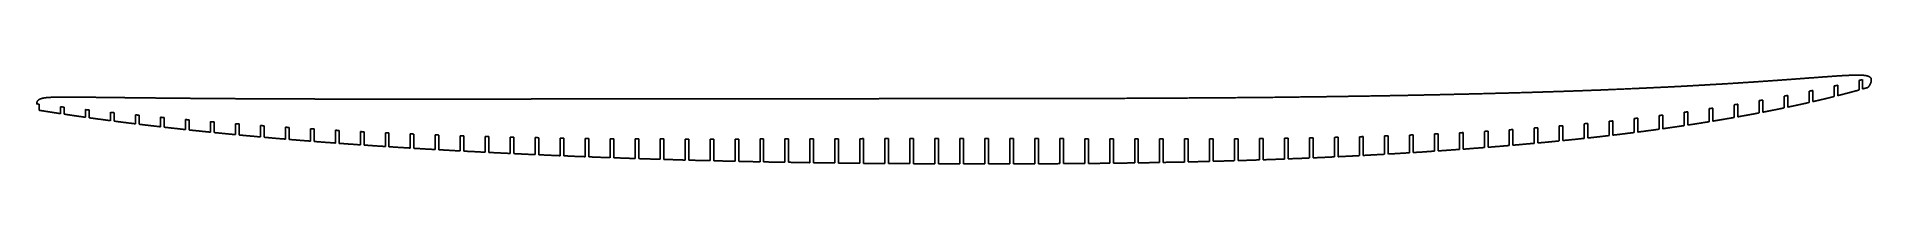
# Model space of a CAD drawing. Header units: metres. Extents: x 40 to 1950, y 1 to 93.
import ezdxf

# ---------------------------------------------------------------- set-up
doc = ezdxf.new("R2010")
doc.units = ezdxf.units.M

msp = doc.modelspace()

# ---------------------------------------------------------------- linework, layer by layer
for p, q in [((1888.9, 76.8, 78), (1888.9, 65.2, 78)), ((1911.1, 81.4, 78), (1911.1, 70.5, 78)), ((1914.9, 82.2, 78), (1914.9, 71.4, 78)), ((1937.1, 87.2, 78), (1937.1, 77.3, 78)), ((1940.9, 88.1, 78), (1940.9, 78.4, 78)), ((42.9, 62.5, 78), (42.9, 56.2, 78)), ((65.1, 59.9, 78), (65.1, 52.7, 78)), ((68.9, 59.4, 78), (68.9, 52.2, 78)), ((1781.1, 57.9, 78), (1781.1, 44.3, 78)), ((1784.9, 58.5, 78), (1784.9, 45, 78)), ((1807.1, 61.9, 78), (1807.1, 48.7, 78)), ((1810.9, 62.5, 78), (1810.9, 49.4, 78)), ((1833.1, 66.3, 78), (1833.1, 53.5, 78)), ((1836.9, 66.9, 78), (1836.9, 54.2, 78)), ((1859.1, 70.9, 78), (1859.1, 58.7, 78)), ((1862.9, 71.7, 78), (1862.9, 59.5, 78)), ((1885.1, 76, 78), (1885.1, 64.3, 78)), ((91.1, 56.9, 78), (91.1, 48.9, 78)), ((94.9, 56.5, 78), (94.9, 48.4, 78)), ((117.1, 54.1, 78), (117.1, 45.4, 78)), ((120.9, 53.7, 78), (120.9, 44.9, 78)), ((143.1, 51.5, 78), (143.1, 42.1, 78)), ((146.9, 51.1, 78), (146.9, 41.7, 78)), ((169.1, 49, 78), (169.1, 39.1, 78)), ((172.9, 48.6, 78), (172.9, 38.6, 78)), ((195.1, 46.6, 78), (195.1, 36.2, 78)), ((198.9, 46.3, 78), (198.9, 35.8, 78)), ((221.1, 44.4, 78), (221.1, 33.5, 78)), ((224.9, 44.1, 78), (224.9, 33.1, 78)), ((247.1, 42.3, 78), (247.1, 30.9, 78)), ((250.9, 42, 78), (250.9, 30.6, 78)), ((273.1, 40.4, 78), (273.1, 28.5, 78)), ((276.9, 40.1, 78), (276.9, 28.2, 78)), ((299.1, 38.6, 78), (299.1, 26.3, 78)), ((302.9, 38.4, 78), (302.9, 25.9, 78)), ((1625.1, 39.9, 78), (1625.1, 24.4, 78)), ((1628.9, 40.2, 78), (1628.9, 24.8, 78)), ((1651.1, 42.3, 78), (1651.1, 27.1, 78)), ((1654.9, 42.6, 78), (1654.9, 27.5, 78)), ((1677.1, 44.8, 78), (1677.1, 30, 78)), ((1680.9, 45.2, 78), (1680.9, 30.4, 78)), ((1703.1, 47.7, 78), (1703.1, 33.1, 78)), ((1706.9, 48.1, 78), (1706.9, 33.6, 78)), ((1729.1, 50.8, 78), (1729.1, 36.6, 78)), ((1732.9, 51.3, 78), (1732.9, 37.1, 78)), ((1755.1, 54.2, 78), (1755.1, 40.3, 78)), ((1758.9, 54.7, 78), (1758.9, 40.9, 78)), ((325.1, 37, 78), (325.1, 24.2, 78)), ((328.9, 36.8, 78), (328.9, 23.9, 78)), ((351.1, 35.5, 78), (351.1, 22.2, 78)), ((354.9, 35.3, 78), (354.9, 21.9, 78)), ((377.1, 34.1, 78), (377.1, 20.3, 78)), ((380.9, 33.9, 78), (380.9, 20.1, 78)), ((403.1, 32.8, 78), (403.1, 18.6, 78)), ((406.9, 32.7, 78), (406.9, 18.3, 78)), ((429.1, 31.7, 78), (429.1, 17, 78)), ((432.9, 31.5, 78), (432.9, 16.7, 78)), ((455.1, 30.7, 78), (455.1, 15.4, 78)), ((458.9, 30.5, 78), (458.9, 15.2, 78)), ((481.1, 29.8, 78), (481.1, 14, 78)), ((484.9, 29.7, 78), (484.9, 13.8, 78)), ((507.1, 29, 78), (507.1, 12.6, 78)), ((510.9, 28.9, 78), (510.9, 12.4, 78)), ((533.1, 28.4, 78), (533.1, 11.4, 78)), ((536.9, 28.3, 78), (536.9, 11.2, 78)), ((559.1, 27.8, 78), (559.1, 10.2, 78)), ((562.9, 27.7, 78), (562.9, 10, 78)), ((585.1, 27.4, 78), (585.1, 9, 78)), ((588.9, 27.3, 78), (588.9, 8.9, 78)), ((611.1, 27, 78), (611.1, 8, 78)), ((614.9, 27, 78), (614.9, 7.9, 78)), ((637.1, 26.7, 78), (637.1, 7, 78)), ((640.9, 26.7, 78), (640.9, 6.9, 78)), ((663.1, 26.5, 78), (663.1, 6.1, 78)), ((666.9, 26.5, 78), (666.9, 6, 78)), ((689.1, 26.4, 78), (689.1, 5.3, 78)), ((692.9, 26.4, 78), (692.9, 5.2, 78)), ((715.1, 26.3, 78), (715.1, 4.5, 78)), ((718.9, 26.3, 78), (718.9, 4.4, 78)), ((741.1, 26.3, 78), (741.1, 3.9, 78)), ((744.9, 26.3, 78), (744.9, 3.8, 78)), ((767.1, 26.3, 78), (767.1, 3.3, 78)), ((770.9, 26.3, 78), (770.9, 3.2, 78)), ((793.1, 26.4, 78), (793.1, 2.7, 78)), ((796.9, 26.4, 78), (796.9, 2.6, 78)), ((819.1, 26.4, 78), (819.1, 2.2, 78)), ((822.9, 26.5, 78), (822.9, 2.2, 78)), ((845.1, 26.5, 78), (845.1, 1.8, 78)), ((848.9, 26.5, 78), (848.9, 1.8, 78)), ((871.1, 26.6, 78), (871.1, 1.5, 78)), ((874.9, 26.7, 78), (874.9, 1.4, 78)), ((897.1, 26.7, 78), (897.1, 1.2, 78)), ((900.9, 26.8, 78), (900.9, 1.1, 78)), ((923.1, 26.8, 78), (923.1, 0.9, 78)), ((926.9, 26.8, 78), (926.9, 0.9, 78)), ((949.1, 26.9, 78), (949.1, 0.8, 78)), ((952.9, 26.9, 78), (952.9, 0.7, 78)), ((975.1, 27, 78), (975.1, 0.6, 78)), ((978.9, 27, 78), (978.9, 0.6, 78)), ((1001.1, 27, 78), (1001.1, 0.6, 78)), ((1004.9, 27, 78), (1004.9, 0.5, 78)), ((1027.1, 27, 78), (1027.1, 0.5, 78)), ((1030.9, 27, 78), (1030.9, 0.5, 78)), ((1053.1, 26.9, 78), (1053.1, 0.5, 78)), ((1056.9, 26.9, 78), (1056.9, 0.6, 78)), ((1079.1, 26.9, 78), (1079.1, 0.6, 78)), ((1082.9, 26.8, 78), (1082.9, 0.6, 78)), ((1105.1, 26.8, 78), (1105.1, 0.8, 78)), ((1108.9, 26.8, 78), (1108.9, 0.8, 78)), ((1131.1, 26.7, 78), (1131.1, 1, 78)), ((1134.9, 26.7, 78), (1134.9, 1, 78)), ((1157.1, 26.6, 78), (1157.1, 1.2, 78)), ((1160.9, 26.6, 78), (1160.9, 1.3, 78)), ((1183.1, 26.5, 78), (1183.1, 1.6, 78)), ((1186.9, 26.5, 78), (1186.9, 1.6, 78)), ((1209.1, 26.5, 78), (1209.1, 2, 78)), ((1212.9, 26.5, 78), (1212.9, 2.1, 78)), ((1235.1, 26.5, 78), (1235.1, 2.5, 78)), ((1238.9, 26.5, 78), (1238.9, 2.6, 78)), ((1261.1, 26.5, 78), (1261.1, 3.1, 78)), ((1264.9, 26.6, 78), (1264.9, 3.2, 78)), ((1287.1, 26.7, 78), (1287.1, 3.9, 78)), ((1290.9, 26.7, 78), (1290.9, 4, 78)), ((1313.1, 26.9, 78), (1313.1, 4.7, 78)), ((1316.9, 26.9, 78), (1316.9, 4.8, 78)), ((1339.1, 27.2, 78), (1339.1, 5.6, 78)), ((1342.9, 27.2, 78), (1342.9, 5.8, 78)), ((1365.1, 27.6, 78), (1365.1, 6.7, 78)), ((1368.9, 27.7, 78), (1368.9, 6.8, 78)), ((1391.1, 28.1, 78), (1391.1, 7.8, 78)), ((1394.9, 28.2, 78), (1394.9, 8, 78)), ((1417.1, 28.8, 78), (1417.1, 9.1, 78)), ((1420.9, 28.9, 78), (1420.9, 9.3, 78)), ((1443.1, 29.5, 78), (1443.1, 10.5, 78)), ((1446.9, 29.7, 78), (1446.9, 10.8, 78)), ((1469.1, 30.5, 78), (1469.1, 12.1, 78)), ((1472.9, 30.6, 78), (1472.9, 12.3, 78)), ((1495.1, 31.6, 78), (1495.1, 13.8, 78)), ((1498.9, 31.7, 78), (1498.9, 14, 78)), ((1521.1, 32.8, 78), (1521.1, 15.6, 78)), ((1524.9, 33, 78), (1524.9, 15.8, 78)), ((1547.1, 34.3, 78), (1547.1, 17.5, 78)), ((1550.9, 34.5, 78), (1550.9, 17.8, 78)), ((1573.1, 36, 78), (1573.1, 19.6, 78)), ((1576.9, 36.2, 78), (1576.9, 20, 78)), ((1599.1, 37.8, 78), (1599.1, 21.9, 78)), ((1602.9, 38.1, 78), (1602.9, 22.3, 78))]:
    msp.add_line(p, q)
for points, degree, knots in [([(1945.9, 79.8, 78), (1946, 79.8, 78), (1946.1, 79.9, 78), (1946.2, 79.9, 78), (1946.3, 80, 78), (1946.4, 80.1, 78), (1946.5, 80.1, 78), (1946.6, 80.2, 78), (1946.8, 80.4, 78), (1946.9, 80.5, 78), (1947, 80.6, 78), (1947.1, 80.7, 78), (1947.2, 80.9, 78), (1947.3, 81, 78), (1947.4, 81.1, 78), (1947.7, 81.5, 78), (1947.9, 81.8, 78), (1948.1, 82.1, 78), (1948.2, 82.4, 78), (1948.4, 82.7, 78), (1948.6, 83, 78), (1948.7, 83.3, 78), (1949, 83.9, 78), (1949.1, 84.2, 78), (1949.2, 84.5, 78), (1949.3, 84.7, 78), (1949.4, 85, 78), (1949.5, 85.3, 78), (1949.6, 85.6, 78), (1949.7, 86, 78), (1949.7, 86.1, 78), (1949.7, 86.1, 78), (1949.7, 86.2, 78), (1949.7, 86.3, 78), (1949.7, 86.4, 78), (1949.8, 86.4, 78), (1949.8, 86.6, 78), (1949.8, 86.7, 78), (1949.8, 86.8, 78), (1949.8, 86.9, 78), (1949.9, 87, 78), (1949.9, 87.1, 78), (1949.9, 87.3, 78), (1949.9, 87.4, 78), (1949.9, 87.5, 78), (1949.9, 87.6, 78), (1949.9, 87.6, 78), (1949.9, 87.7, 78), (1949.9, 87.8, 78), (1949.9, 87.8, 78), (1949.9, 88.1, 78), (1949.9, 88.4, 78), (1949.8, 88.6, 78), (1949.8, 88.8, 78), (1949.7, 89, 78), (1949.7, 89.2, 78), (1949.6, 89.4, 78), (1949.4, 89.8, 78), (1949.3, 89.9, 78), (1949.2, 90, 78), (1949.1, 90.2, 78), (1949, 90.3, 78), (1948.9, 90.4, 78), (1948.8, 90.5, 78), (1948.4, 90.8, 78), (1948.1, 91, 78), (1947.7, 91.2, 78), (1947.4, 91.4, 78), (1947.1, 91.5, 78), (1946.8, 91.6, 78), (1946.4, 91.7, 78), (1945.6, 92, 78), (1945, 92.1, 78), (1944.5, 92.2, 78), (1944, 92.3, 78), (1943.5, 92.4, 78), (1943, 92.4, 78), (1942.4, 92.5, 78), (1941.6, 92.6, 78), (1941.3, 92.6, 78), (1941, 92.6, 78), (1940.7, 92.6, 78), (1940.4, 92.7, 78), (1940, 92.7, 78), (1939.7, 92.7, 78), (1938.9, 92.7, 78), (1938.5, 92.7, 78), (1938.1, 92.8, 78), (1937.6, 92.8, 78), (1937.2, 92.8, 78), (1936.7, 92.8, 78), (1936.2, 92.8, 78), (1934.6, 92.8, 78), (1933.4, 92.8, 78), (1932.2, 92.7, 78), (1931.1, 92.7, 78), (1929.9, 92.7, 78), (1928.7, 92.6, 78), (1927.6, 92.6, 78), (1924.8, 92.4, 78), (1923.2, 92.4, 78), (1921.5, 92.3, 78), (1919.9, 92.2, 78), (1918.3, 92.1, 78), (1916.7, 92, 78), (1915, 91.9, 78), (1911.5, 91.7, 78), (1909.7, 91.5, 78), (1907.8, 91.4, 78), (1906, 91.3, 78), (1904.1, 91.1, 78), (1902.2, 91, 78), (1900.4, 90.9, 78), (1897.7, 90.7, 78), (1896.8, 90.6, 78), (1895.9, 90.5, 78), (1895.1, 90.5, 78), (1894.1, 90.4, 78), (1893.2, 90.3, 78), (1892.3, 90.3, 78), (1890.2, 90.1, 78), (1889.1, 90, 78), (1888, 90, 78), (1886.8, 89.9, 78), (1885.6, 89.8, 78), (1884.4, 89.7, 78), (1883.1, 89.6, 78), (1878.2, 89.2, 78), (1874.5, 89, 78), (1870.8, 88.7, 78), (1867.1, 88.4, 78), (1863.4, 88.1, 78), (1859.8, 87.9, 78), (1856.1, 87.6, 78), (1847.7, 87, 78), (1843, 86.7, 78), (1838.2, 86.4, 78), (1833.5, 86, 78), (1828.8, 85.7, 78), (1824.1, 85.4, 78), (1819.4, 85.1, 78), (1810, 84.5, 78), (1805.3, 84.2, 78), (1800.7, 83.9, 78), (1796, 83.6, 78), (1791.3, 83.3, 78), (1786.6, 83.1, 78), (1782, 82.8, 78), (1767.7, 82, 78), (1758, 81.4, 78), (1748.4, 80.9, 78), (1738.8, 80.4, 78), (1729.2, 80, 78), (1719.5, 79.5, 78), (1709.9, 79.1, 78), (1696.5, 78.5, 78), (1692.7, 78.3, 78), (1689, 78.2, 78), (1685.2, 78, 78), (1681.5, 77.9, 78), (1677.7, 77.7, 78), (1673.9, 77.5, 78), (1654.7, 76.8, 78), (1639.3, 76.2, 78), (1623.9, 75.7, 78), (1608.5, 75.2, 78), (1593, 74.7, 78), (1577.6, 74.3, 78), (1562.2, 73.9, 78), (1529.4, 73.1, 78), (1512.1, 72.7, 78), (1494.8, 72.3, 78), (1477.5, 71.9, 78), (1460.2, 71.6, 78), (1442.9, 71.3, 78), (1425.6, 71, 78), (1404.1, 70.7, 78), (1399.8, 70.6, 78), (1395.6, 70.5, 78), (1391.4, 70.5, 78), (1387.2, 70.4, 78), (1383, 70.4, 78), (1378.7, 70.3, 78), (1370.7, 70.2, 78), (1366.9, 70.1, 78), (1363.1, 70.1, 78), (1359.3, 70.1, 78), (1355.4, 70, 78), (1351.6, 70, 78), (1347.8, 69.9, 78), (1315.2, 69.5, 78), (1286.4, 69.3, 78), (1257.7, 69.1, 78), (1228.9, 68.9, 78), (1200.1, 68.7, 78), (1171.3, 68.6, 78), (1142.5, 68.5, 78), (1103.1, 68.5, 78), (1092.5, 68.4, 78), (1082, 68.4, 78), (1071.4, 68.4, 78), (1060.8, 68.4, 78), (1050.2, 68.4, 78), (1039.6, 68.4, 78), (1026.2, 68.3, 78), (1023.3, 68.3, 78), (1020.4, 68.3, 78), (1017.5, 68.3, 78), (1014.6, 68.3, 78), (1011.7, 68.3, 78), (1008.8, 68.3, 78), (996.2, 68.3, 78), (986.5, 68.3, 78), (976.7, 68.3, 78), (967, 68.3, 78), (957.3, 68.3, 78), (947.5, 68.3, 78), (937.8, 68.3, 78), (918.3, 68.3, 78), (908.6, 68.3, 78), (898.8, 68.2, 78), (889.1, 68.2, 78), (879.4, 68.2, 78), (869.6, 68.2, 78), (859.9, 68.2, 78), (842.5, 68.2, 78), (834.9, 68.2, 78), (827.3, 68.2, 78), (819.7, 68.2, 78), (812.1, 68.2, 78), (804.4, 68.2, 78), (796.8, 68.2, 78), (775.2, 68.2, 78), (761.3, 68.2, 78), (747.3, 68.2, 78), (733.3, 68.1, 78), (719.3, 68.1, 78), (705.4, 68.1, 78), (691.4, 68.1, 78), (666.5, 68.1, 78), (655.5, 68.1, 78), (644.6, 68.1, 78), (633.6, 68, 78), (622.6, 68, 78), (611.7, 68, 78), (600.7, 68, 78), (582.3, 68, 78), (574.8, 68, 78), (567.4, 68, 78), (559.9, 68, 78), (552.5, 67.9, 78), (545, 67.9, 78), (537.6, 67.9, 78), (519, 67.9, 78), (507.9, 67.9, 78), (496.7, 67.9, 78), (485.6, 67.9, 78), (474.5, 67.9, 78), (463.4, 67.9, 78), (452.2, 67.8, 78), (435.5, 67.8, 78), (429.8, 67.8, 78), (424.2, 67.8, 78), (418.5, 67.8, 78), (412.9, 67.8, 78), (407.3, 67.8, 78), (401.6, 67.8, 78), (392, 67.8, 78), (388, 67.8, 78), (384, 67.9, 78), (380, 67.9, 78), (376.1, 67.9, 78), (372.2, 67.9, 78), (368.3, 67.9, 78), (361.6, 67.9, 78), (358.9, 67.9, 78), (356.1, 67.9, 78), (353.3, 67.9, 78), (350.6, 67.9, 78), (347.8, 67.9, 78), (345.1, 67.9, 78), (333.7, 67.9, 78), (325.1, 68, 78), (316.4, 68, 78), (307.8, 68, 78), (299.2, 68, 78), (290.6, 68.1, 78), (282, 68.1, 78), (267.7, 68.2, 78), (262, 68.2, 78), (256.3, 68.2, 78), (250.6, 68.3, 78), (245, 68.3, 78), (239.3, 68.3, 78), (233.6, 68.4, 78), (222.6, 68.5, 78), (217.3, 68.5, 78), (212, 68.5, 78), (206.6, 68.6, 78), (201.3, 68.6, 78), (196, 68.7, 78), (190.7, 68.7, 78), (180.3, 68.8, 78), (175.2, 68.9, 78), (170.1, 68.9, 78), (165.1, 69, 78), (160, 69, 78), (154.9, 69.1, 78), (149.8, 69.1, 78), (143.2, 69.2, 78), (141.6, 69.2, 78), (140, 69.2, 78), (138.4, 69.3, 78), (136.9, 69.3, 78), (135.3, 69.3, 78), (133.7, 69.3, 78), (127.6, 69.4, 78), (123.1, 69.4, 78), (118.6, 69.5, 78), (114.1, 69.5, 78), (109.6, 69.6, 78), (105.1, 69.6, 78), (100.6, 69.7, 78), (94.1, 69.8, 78), (92.1, 69.8, 78), (90.1, 69.8, 78), (88.1, 69.8, 78), (86.1, 69.8, 78), (84.1, 69.9, 78), (82.1, 69.9, 78), (78.6, 69.9, 78), (77, 69.9, 78), (75.5, 69.9, 78), (74, 69.9, 78), (72.5, 69.9, 78), (71, 69.9, 78), (69.5, 69.9, 78), (66.8, 69.9, 78), (65.6, 69.9, 78), (64.4, 69.9, 78), (63.2, 69.9, 78), (62, 69.9, 78), (60.8, 69.9, 78), (59.6, 69.8, 78), (57.6, 69.8, 78), (56.7, 69.8, 78), (55.8, 69.7, 78), (55, 69.7, 78), (54.1, 69.6, 78), (53.3, 69.6, 78), (52.4, 69.5, 78), (51.2, 69.4, 78), (50.8, 69.4, 78), (50.4, 69.4, 78), (50.1, 69.3, 78), (49.8, 69.3, 78), (49.4, 69.2, 78), (49.1, 69.2, 78), (48.5, 69.1, 78), (48.2, 69.1, 78), (47.9, 69, 78), (47.6, 69, 78), (47.3, 68.9, 78), (47, 68.9, 78), (46.7, 68.8, 78), (46, 68.7, 78), (45.5, 68.5, 78), (45.1, 68.4, 78), (44.6, 68.3, 78), (44.1, 68.1, 78), (43.7, 67.9, 78), (43.2, 67.7, 78), (42.7, 67.4, 78), (42.5, 67.3, 78), (42.3, 67.2, 78), (42.2, 67.1, 78), (42, 67, 78), (41.9, 66.8, 78), (41.7, 66.7, 78), (41.4, 66.4, 78), (41.2, 66.1, 78), (41, 65.9, 78), (40.8, 65.6, 78), (40.7, 65.3, 78), (40.6, 65.1, 78), (40.5, 64.8, 78), (40.4, 64.3, 78), (40.3, 64.2, 78), (40.3, 64.1, 78), (40.3, 63.9, 78), (40.2, 63.8, 78), (40.2, 63.7, 78), (40.2, 63.5, 78), (40.2, 63.3, 78), (40.2, 63.3, 78), (40.2, 63.2, 78), (40.2, 63.1, 78), (40.2, 63.1, 78), (40.2, 63, 78), (40.2, 62.9, 78), (40.2, 62.9, 78)], 8, [0, 0, 0, 0, 0, 0, 0, 0, 0, 0.0009021, 0.0009021, 0.0009021, 0.0009021, 0.0009021, 0.0009021, 0.0009021, 0.0021203, 0.0021203, 0.0021203, 0.0021203, 0.0021203, 0.0021203, 0.0021203, 0.0047802, 0.0047802, 0.0047802, 0.0047802, 0.0047802, 0.0047802, 0.0047802, 0.0071444, 0.0071444, 0.0071444, 0.0071444, 0.0071444, 0.0071444, 0.0071444, 0.0077226, 0.0077226, 0.0077226, 0.0077226, 0.0077226, 0.0077226, 0.0077226, 0.0085898, 0.0085898, 0.0085898, 0.0085898, 0.0085898, 0.0085898, 0.0085898, 0.0091763, 0.0091763, 0.0091763, 0.0091763, 0.0091763, 0.0091763, 0.0091763, 0.011029, 0.011029, 0.011029, 0.011029, 0.011029, 0.011029, 0.011029, 0.0123751, 0.0123751, 0.0123751, 0.0123751, 0.0123751, 0.0123751, 0.0123751, 0.0153348, 0.0153348, 0.0153348, 0.0153348, 0.0153348, 0.0153348, 0.0153348, 0.0196827, 0.0196827, 0.0196827, 0.0196827, 0.0196827, 0.0196827, 0.0196827, 0.0220968, 0.0220968, 0.0220968, 0.0220968, 0.0220968, 0.0220968, 0.0220968, 0.02473, 0.02473, 0.02473, 0.02473, 0.02473, 0.02473, 0.02473, 0.030933, 0.030933, 0.030933, 0.030933, 0.030933, 0.030933, 0.030933, 0.039581, 0.039581, 0.039581, 0.039581, 0.039581, 0.039581, 0.039581, 0.04949, 0.04949, 0.04949, 0.04949, 0.04949, 0.04949, 0.04949, 0.0539832, 0.0539832, 0.0539832, 0.0539832, 0.0539832, 0.0539832, 0.0539832, 0.0591184, 0.0591184, 0.0591184, 0.0591184, 0.0591184, 0.0591184, 0.0591184, 0.073967, 0.073967, 0.073967, 0.073967, 0.073967, 0.073967, 0.073967, 0.0929595, 0.0929595, 0.0929595, 0.0929595, 0.0929595, 0.0929595, 0.0929595, 0.1117735, 0.1117735, 0.1117735, 0.1117735, 0.1117735, 0.1117735, 0.1117735, 0.1505213, 0.1505213, 0.1505213, 0.1505213, 0.1505213, 0.1505213, 0.1505213, 0.1656526, 0.1656526, 0.1656526, 0.1656526, 0.1656526, 0.1656526, 0.1656526, 0.2276948, 0.2276948, 0.2276948, 0.2276948, 0.2276948, 0.2276948, 0.2276948, 0.2972651, 0.2972651, 0.2972651, 0.2972651, 0.2972651, 0.2972651, 0.2972651, 0.3142055, 0.3142055, 0.3142055, 0.3142055, 0.3142055, 0.3142055, 0.3142055, 0.3294516, 0.3294516, 0.3294516, 0.3294516, 0.3294516, 0.3294516, 0.3294516, 0.4446422, 0.4446422, 0.4446422, 0.4446422, 0.4446422, 0.4446422, 0.4446422, 0.4869914, 0.4869914, 0.4869914, 0.4869914, 0.4869914, 0.4869914, 0.4869914, 0.4985448, 0.4985448, 0.4985448, 0.4985448, 0.4985448, 0.4985448, 0.4985448, 0.537506, 0.537506, 0.537506, 0.537506, 0.537506, 0.537506, 0.537506, 0.5764667, 0.5764667, 0.5764667, 0.5764667, 0.5764667, 0.5764667, 0.5764667, 0.606957, 0.606957, 0.606957, 0.606957, 0.606957, 0.606957, 0.606957, 0.6628534, 0.6628534, 0.6628534, 0.6628534, 0.6628534, 0.6628534, 0.6628534, 0.7067149, 0.7067149, 0.7067149, 0.7067149, 0.7067149, 0.7067149, 0.7067149, 0.7365257, 0.7365257, 0.7365257, 0.7365257, 0.7365257, 0.7365257, 0.7365257, 0.7810692, 0.7810692, 0.7810692, 0.7810692, 0.7810692, 0.7810692, 0.7810692, 0.8036227, 0.8036227, 0.8036227, 0.8036227, 0.8036227, 0.8036227, 0.8036227, 0.8197562, 0.8197562, 0.8197562, 0.8197562, 0.8197562, 0.8197562, 0.8197562, 0.8312903, 0.8312903, 0.8312903, 0.8312903, 0.8312903, 0.8312903, 0.8312903, 0.8672636, 0.8672636, 0.8672636, 0.8672636, 0.8672636, 0.8672636, 0.8672636, 0.8909765, 0.8909765, 0.8909765, 0.8909765, 0.8909765, 0.8909765, 0.8909765, 0.9131935, 0.9131935, 0.9131935, 0.9131935, 0.9131935, 0.9131935, 0.9131935, 0.9343806, 0.9343806, 0.9343806, 0.9343806, 0.9343806, 0.9343806, 0.9343806, 0.9409806, 0.9409806, 0.9409806, 0.9409806, 0.9409806, 0.9409806, 0.9409806, 0.9597527, 0.9597527, 0.9597527, 0.9597527, 0.9597527, 0.9597527, 0.9597527, 0.9681406, 0.9681406, 0.9681406, 0.9681406, 0.9681406, 0.9681406, 0.9681406, 0.9744773, 0.9744773, 0.9744773, 0.9744773, 0.9744773, 0.9744773, 0.9744773, 0.9794481, 0.9794481, 0.9794481, 0.9794481, 0.9794481, 0.9794481, 0.9794481, 0.9830342, 0.9830342, 0.9830342, 0.9830342, 0.9830342, 0.9830342, 0.9830342, 0.9846429, 0.9846429, 0.9846429, 0.9846429, 0.9846429, 0.9846429, 0.9846429, 0.9863982, 0.9863982, 0.9863982, 0.9863982, 0.9863982, 0.9863982, 0.9863982, 0.9896594, 0.9896594, 0.9896594, 0.9896594, 0.9896594, 0.9896594, 0.9896594, 0.990953, 0.990953, 0.990953, 0.990953, 0.990953, 0.990953, 0.990953, 0.9930111, 0.9930111, 0.9930111, 0.9930111, 0.9930111, 0.9930111, 0.9930111, 0.9939259, 0.9939259, 0.9939259, 0.9939259, 0.9939259, 0.9939259, 0.9939259, 0.9943711, 0.9943711, 0.9943711, 0.9943711, 0.9943711, 0.9943711, 0.9943711, 0.9943711, 0.9943711]), ([(1937.1, 77.3, 78), (1936.7, 77.2, 78), (1936.3, 77.1, 78), (1935.9, 77, 78), (1935.5, 76.9, 78), (1935.1, 76.7, 78), (1934.3, 76.5, 78), (1933.8, 76.4, 78), (1933.4, 76.3, 78), (1933, 76.2, 78), (1932.6, 76.1, 78), (1931.4, 75.7, 78), (1930.5, 75.5, 78), (1929.7, 75.3, 78), (1928.8, 75.1, 78), (1928, 74.8, 78), (1926.3, 74.4, 78), (1925.4, 74.1, 78), (1924.6, 73.9, 78), (1923.7, 73.7, 78), (1922.8, 73.5, 78), (1921.1, 73, 78), (1920.2, 72.8, 78), (1919.3, 72.6, 78), (1918.4, 72.3, 78), (1917.5, 72.1, 78), (1916.3, 71.8, 78), (1916.1, 71.7, 78), (1915.8, 71.6, 78), (1915.5, 71.6, 78), (1915.2, 71.5, 78), (1914.9, 71.4, 78)], 6, [0, 0, 0, 0, 0, 0, 0, 0.109546, 0.109546, 0.109546, 0.109546, 0.109546, 0.221724, 0.221724, 0.221724, 0.221724, 0.221724, 0.448251, 0.448251, 0.448251, 0.448251, 0.448251, 0.68161, 0.68161, 0.68161, 0.68161, 0.68161, 0.921928, 0.921928, 0.921928, 0.921928, 0.921928, 1, 1, 1, 1, 1, 1, 1]), ([(1940.9, 78.4, 78), (1941.3, 78.5, 78), (1941.6, 78.6, 78), (1942, 78.7, 78), (1942.3, 78.8, 78), (1942.7, 78.9, 78), (1943, 79, 78), (1943.5, 79.1, 78), (1943.7, 79.2, 78), (1943.9, 79.2, 78), (1944.1, 79.3, 78), (1944.3, 79.3, 78), (1944.4, 79.4, 78), (1944.7, 79.4, 78), (1944.8, 79.5, 78), (1944.9, 79.5, 78), (1945, 79.5, 78), (1945.1, 79.5, 78), (1945.2, 79.6, 78), (1945.3, 79.6, 78), (1945.3, 79.6, 78), (1945.4, 79.6, 78), (1945.4, 79.6, 78), (1945.5, 79.6, 78), (1945.5, 79.7, 78), (1945.6, 79.7, 78), (1945.6, 79.7, 78), (1945.7, 79.7, 78), (1945.7, 79.7, 78), (1945.7, 79.7, 78), (1945.7, 79.7, 78), (1945.8, 79.7, 78), (1945.8, 79.7, 78), (1945.8, 79.8, 78), (1945.8, 79.8, 78), (1945.8, 79.8, 78), (1945.9, 79.8, 78), (1945.9, 79.8, 78), (1945.9, 79.8, 78), (1945.9, 79.8, 78), (1945.9, 79.8, 78), (1945.9, 79.8, 78), (1945.9, 79.8, 78), (1945.9, 79.8, 78), (1945.9, 79.8, 78), (1945.9, 79.8, 78), (1945.9, 79.8, 78), (1945.9, 79.8, 78), (1945.9, 79.8, 78), (1945.9, 79.8, 78)], 7, [0, 0, 0, 0, 0, 0, 0, 0, 0.459078, 0.459078, 0.459078, 0.459078, 0.459078, 0.459078, 0.692578, 0.692578, 0.692578, 0.692578, 0.692578, 0.692578, 0.815572, 0.815572, 0.815572, 0.815572, 0.815572, 0.815572, 0.868391, 0.868391, 0.868391, 0.868391, 0.868391, 0.868391, 0.922244, 0.922244, 0.922244, 0.922244, 0.922244, 0.922244, 0.970231, 0.970231, 0.970231, 0.970231, 0.970231, 0.970231, 0.987307, 0.987307, 0.987307, 0.987307, 0.987307, 0.987307, 1, 1, 1, 1, 1, 1, 1, 1]), ([(1859.1, 58.7, 78), (1857.8, 58.4, 78), (1856.4, 58.1, 78), (1855.1, 57.8, 78), (1852.3, 57.3, 78), (1851, 57, 78), (1849.6, 56.7, 78), (1846.8, 56.2, 78), (1845.4, 55.9, 78), (1844, 55.6, 78), (1841.2, 55.1, 78), (1839.8, 54.8, 78), (1838.3, 54.5, 78), (1836.9, 54.2, 78)], 4, [0, 0, 0, 0, 0, 0.243354, 0.243354, 0.243354, 0.491155, 0.491155, 0.491155, 0.743389, 0.743389, 0.743389, 1, 1, 1, 1, 1]), ([(1885.1, 64.3, 78), (1883.8, 64, 78), (1882.4, 63.7, 78), (1881.1, 63.4, 78), (1878.4, 62.8, 78), (1877, 62.5, 78), (1875.6, 62.2, 78), (1872.8, 61.6, 78), (1871.4, 61.3, 78), (1870, 61, 78), (1867.2, 60.4, 78), (1865.8, 60.1, 78), (1864.3, 59.8, 78), (1862.9, 59.5, 78)], 4, [0, 0, 0, 0, 0, 0.241989, 0.241989, 0.241989, 0.489335, 0.489335, 0.489335, 0.742025, 0.742025, 0.742025, 1, 1, 1, 1, 1]), ([(1911.1, 70.5, 78), (1909.8, 70.1, 78), (1908.4, 69.8, 78), (1907.1, 69.5, 78), (1904.4, 68.8, 78), (1903, 68.5, 78), (1901.7, 68.2, 78), (1898.9, 67.5, 78), (1897.5, 67.2, 78), (1896.1, 66.8, 78), (1893.2, 66.2, 78), (1891.8, 65.8, 78), (1890.3, 65.5, 78), (1888.9, 65.2, 78)], 4, [0, 0, 0, 0, 0, 0.240205, 0.240205, 0.240205, 0.486897, 0.486897, 0.486897, 0.740169, 0.740169, 0.740169, 1, 1, 1, 1, 1]), ([(65.1, 52.7, 78), (64.1, 52.9, 78), (63.2, 53, 78), (62.2, 53.2, 78), (61.2, 53.3, 78), (60.2, 53.5, 78), (59.3, 53.6, 78), (57.4, 53.9, 78), (56.5, 54.1, 78), (55.6, 54.2, 78), (54.7, 54.3, 78), (53.8, 54.5, 78), (52.9, 54.6, 78), (51.6, 54.8, 78), (51.2, 54.9, 78), (50.9, 54.9, 78), (50.5, 55, 78), (50.1, 55.1, 78), (49.7, 55.1, 78), (49, 55.2, 78), (48.7, 55.3, 78), (48.3, 55.4, 78), (47.9, 55.4, 78), (47.6, 55.5, 78), (47.2, 55.5, 78), (46.5, 55.7, 78), (46, 55.7, 78), (45.6, 55.8, 78), (45.2, 55.8, 78), (44.8, 55.9, 78), (44.4, 56, 78), (43.9, 56.1, 78), (43.7, 56.1, 78), (43.5, 56.1, 78), (43.4, 56.1, 78), (43.2, 56.2, 78), (43.1, 56.2, 78), (42.9, 56.2, 78)], 7, [0, 0, 0, 0, 0, 0, 0, 0, 0.305733, 0.305733, 0.305733, 0.305733, 0.305733, 0.305733, 0.590565, 0.590565, 0.590565, 0.590565, 0.590565, 0.590565, 0.707722, 0.707722, 0.707722, 0.707722, 0.707722, 0.707722, 0.821396, 0.821396, 0.821396, 0.821396, 0.821396, 0.821396, 0.948697, 0.948697, 0.948697, 0.948697, 0.948697, 0.948697, 1, 1, 1, 1, 1, 1, 1, 1]), ([(91.1, 48.9, 78), (89.6, 49.1, 78), (88.1, 49.4, 78), (86.6, 49.6, 78), (83.7, 50, 78), (82.3, 50.2, 78), (80.9, 50.4, 78), (78.1, 50.8, 78), (76.8, 51, 78), (75.4, 51.2, 78), (72.8, 51.6, 78), (71.5, 51.8, 78), (70.2, 52, 78), (68.9, 52.2, 78)], 4, [0, 0, 0, 0, 0, 0.26738, 0.26738, 0.26738, 0.522596, 0.522596, 0.522596, 0.766992, 0.766992, 0.766992, 1, 1, 1, 1, 1]), ([(117.1, 45.4, 78), (115.6, 45.6, 78), (114.2, 45.8, 78), (112.7, 46, 78), (109.9, 46.4, 78), (108.4, 46.6, 78), (107, 46.8, 78), (104.3, 47.1, 78), (102.9, 47.3, 78), (101.5, 47.5, 78), (98.9, 47.9, 78), (97.5, 48, 78), (96.2, 48.2, 78), (94.9, 48.4, 78)], 4, [0, 0, 0, 0, 0, 0.2626, 0.2626, 0.2626, 0.516699, 0.516699, 0.516699, 0.762438, 0.762438, 0.762438, 1, 1, 1, 1, 1]), ([(143.1, 42.1, 78), (141.7, 42.3, 78), (140.2, 42.5, 78), (138.8, 42.7, 78), (135.9, 43, 78), (134.5, 43.2, 78), (133.1, 43.4, 78), (130.3, 43.7, 78), (129, 43.9, 78), (127.6, 44.1, 78), (124.9, 44.4, 78), (123.6, 44.6, 78), (122.2, 44.8, 78), (120.9, 44.9, 78)], 4, [0, 0, 0, 0, 0, 0.260232, 0.260232, 0.260232, 0.513584, 0.513584, 0.513584, 0.760134, 0.760134, 0.760134, 1, 1, 1, 1, 1]), ([(169.1, 39.1, 78), (167.7, 39.2, 78), (166.2, 39.4, 78), (164.8, 39.6, 78), (162, 39.9, 78), (160.6, 40.1, 78), (159.2, 40.2, 78), (156.4, 40.6, 78), (155, 40.7, 78), (153.6, 40.9, 78), (150.9, 41.2, 78), (149.6, 41.4, 78), (148.2, 41.5, 78), (146.9, 41.7, 78)], 4, [0, 0, 0, 0, 0, 0.258254, 0.258254, 0.258254, 0.511019, 0.511019, 0.511019, 0.75827, 0.75827, 0.75827, 1, 1, 1, 1, 1]), ([(195.1, 36.2, 78), (193.7, 36.3, 78), (192.2, 36.5, 78), (190.8, 36.6, 78), (188, 37, 78), (186.6, 37.1, 78), (185.2, 37.3, 78), (182.4, 37.6, 78), (181, 37.7, 78), (179.7, 37.9, 78), (176.9, 38.2, 78), (175.6, 38.3, 78), (174.2, 38.5, 78), (172.9, 38.6, 78)], 4, [0, 0, 0, 0, 0, 0.256844, 0.256844, 0.256844, 0.509133, 0.509133, 0.509133, 0.756856, 0.756856, 0.756856, 1, 1, 1, 1, 1]), ([(1755.1, 40.3, 78), (1753.7, 40.1, 78), (1752.4, 39.9, 78), (1751, 39.7, 78), (1748.3, 39.3, 78), (1746.9, 39.1, 78), (1745.5, 38.9, 78), (1742.7, 38.5, 78), (1741.3, 38.3, 78), (1739.9, 38.1, 78), (1737.1, 37.7, 78), (1735.7, 37.5, 78), (1734.3, 37.3, 78), (1732.9, 37.1, 78)], 4, [0, 0, 0, 0, 0, 0.246031, 0.246031, 0.246031, 0.49472, 0.49472, 0.49472, 0.746054, 0.746054, 0.746054, 1, 1, 1, 1, 1]), ([(1781.1, 44.3, 78), (1779.7, 44.1, 78), (1778.4, 43.9, 78), (1777, 43.7, 78), (1774.3, 43.3, 78), (1772.9, 43, 78), (1771.5, 42.8, 78), (1768.7, 42.4, 78), (1767.3, 42.2, 78), (1765.9, 41.9, 78), (1763.1, 41.5, 78), (1761.7, 41.3, 78), (1760.3, 41.1, 78), (1758.9, 40.9, 78)], 4, [0, 0, 0, 0, 0, 0.245589, 0.245589, 0.245589, 0.494128, 0.494128, 0.494128, 0.745607, 0.745607, 0.745607, 1, 1, 1, 1, 1]), ([(1807.1, 48.7, 78), (1805.7, 48.5, 78), (1804.4, 48.3, 78), (1803, 48, 78), (1800.3, 47.6, 78), (1798.9, 47.3, 78), (1797.5, 47.1, 78), (1794.8, 46.6, 78), (1793.4, 46.4, 78), (1792, 46.1, 78), (1789.1, 45.7, 78), (1787.7, 45.4, 78), (1786.3, 45.2, 78), (1784.9, 45, 78)], 4, [0, 0, 0, 0, 0, 0.245035, 0.245035, 0.245035, 0.49339, 0.49339, 0.49339, 0.745054, 0.745054, 0.745054, 1, 1, 1, 1, 1]), ([(1833.1, 53.5, 78), (1831.7, 53.2, 78), (1830.4, 53, 78), (1829, 52.7, 78), (1826.3, 52.2, 78), (1824.9, 52, 78), (1823.6, 51.7, 78), (1820.8, 51.2, 78), (1819.4, 50.9, 78), (1818, 50.7, 78), (1815.2, 50.2, 78), (1813.7, 49.9, 78), (1812.3, 49.7, 78), (1810.9, 49.4, 78)], 4, [0, 0, 0, 0, 0, 0.24431, 0.24431, 0.24431, 0.492433, 0.492433, 0.492433, 0.744344, 0.744344, 0.744344, 1, 1, 1, 1, 1]), ([(221.1, 33.5, 78), (219.7, 33.6, 78), (218.3, 33.8, 78), (216.8, 33.9, 78), (214, 34.2, 78), (212.6, 34.3, 78), (211.2, 34.5, 78), (208.4, 34.8, 78), (207.1, 34.9, 78), (205.7, 35.1, 78), (203, 35.3, 78), (201.6, 35.5, 78), (200.3, 35.6, 78), (198.9, 35.8, 78)], 4, [0, 0, 0, 0, 0, 0.255839, 0.255839, 0.255839, 0.507791, 0.507791, 0.507791, 0.755848, 0.755848, 0.755848, 1, 1, 1, 1, 1]), ([(247.1, 30.9, 78), (245.7, 31.1, 78), (244.3, 31.2, 78), (242.9, 31.3, 78), (240, 31.6, 78), (238.6, 31.7, 78), (237.2, 31.9, 78), (234.5, 32.1, 78), (233.1, 32.3, 78), (231.7, 32.4, 78), (229, 32.7, 78), (227.6, 32.8, 78), (226.3, 32.9, 78), (224.9, 33.1, 78)], 4, [0, 0, 0, 0, 0, 0.255093, 0.255093, 0.255093, 0.506798, 0.506798, 0.506798, 0.755103, 0.755103, 0.755103, 1, 1, 1, 1, 1]), ([(273.1, 28.5, 78), (271.7, 28.6, 78), (270.3, 28.8, 78), (268.9, 28.9, 78), (266.1, 29.2, 78), (264.7, 29.3, 78), (263.3, 29.4, 78), (260.5, 29.7, 78), (259.1, 29.8, 78), (257.7, 29.9, 78), (255, 30.2, 78), (253.6, 30.3, 78), (252.3, 30.4, 78), (250.9, 30.6, 78)], 4, [0, 0, 0, 0, 0, 0.254517, 0.254517, 0.254517, 0.50603, 0.50603, 0.50603, 0.754528, 0.754528, 0.754528, 1, 1, 1, 1, 1]), ([(299.1, 26.3, 78), (295.7, 26.5, 78), (292.3, 26.8, 78), (288.9, 27.1, 78), (283.3, 27.6, 78), (281.2, 27.8, 78), (279, 28, 78), (276.9, 28.2, 78)], 4, [0, 0, 0, 0, 0, 0.613169, 0.613169, 0.613169, 1, 1, 1, 1, 1]), ([(325.1, 24.2, 78), (322.3, 24.4, 78), (319.5, 24.6, 78), (316.7, 24.8, 78), (311.1, 25.3, 78), (308.4, 25.5, 78), (305.6, 25.7, 78), (302.9, 25.9, 78)], 4, [0, 0, 0, 0, 0, 0.504921, 0.504921, 0.504921, 1, 1, 1, 1, 1]), ([(351.1, 22.2, 78), (348.3, 22.4, 78), (345.5, 22.6, 78), (342.7, 22.8, 78), (337.1, 23.2, 78), (334.4, 23.4, 78), (331.6, 23.6, 78), (328.9, 23.9, 78)], 4, [0, 0, 0, 0, 0, 0.504507, 0.504507, 0.504507, 1, 1, 1, 1, 1]), ([(377.1, 20.3, 78), (375.5, 20.4, 78), (373.9, 20.5, 78), (372.3, 20.7, 78), (370.7, 20.8, 78), (369.1, 20.9, 78), (367.5, 21, 78), (364.3, 21.2, 78), (362.8, 21.3, 78), (361.2, 21.4, 78), (359.6, 21.6, 78), (358, 21.7, 78), (356.5, 21.8, 78), (354.9, 21.9, 78)], 7, [0, 0, 0, 0, 0, 0, 0, 0, 0.504047, 0.504047, 0.504047, 0.504047, 0.504047, 0.504047, 1, 1, 1, 1, 1, 1, 1, 1]), ([(403.1, 18.6, 78), (400.3, 18.8, 78), (397.5, 19, 78), (394.7, 19.1, 78), (389.2, 19.5, 78), (386.4, 19.7, 78), (383.7, 19.9, 78), (380.9, 20.1, 78)], 4, [0, 0, 0, 0, 0, 0.503416, 0.503416, 0.503416, 1, 1, 1, 1, 1]), ([(1573.1, 19.6, 78), (1570.3, 19.4, 78), (1567.6, 19.2, 78), (1564.8, 18.9, 78), (1559.3, 18.5, 78), (1556.5, 18.3, 78), (1553.7, 18, 78), (1550.9, 17.8, 78)], 4, [0, 0, 0, 0, 0, 0.497952, 0.497952, 0.497952, 1, 1, 1, 1, 1]), ([(1599.1, 21.9, 78), (1596.3, 21.7, 78), (1593.6, 21.4, 78), (1590.8, 21.2, 78), (1585.3, 20.7, 78), (1582.5, 20.4, 78), (1579.7, 20.2, 78), (1576.9, 20, 78)], 4, [0, 0, 0, 0, 0, 0.497578, 0.497578, 0.497578, 1, 1, 1, 1, 1]), ([(1625.1, 24.4, 78), (1622.3, 24.1, 78), (1619.6, 23.8, 78), (1616.8, 23.6, 78), (1611.3, 23, 78), (1608.5, 22.8, 78), (1605.7, 22.5, 78), (1602.9, 22.3, 78)], 4, [0, 0, 0, 0, 0, 0.497155, 0.497155, 0.497155, 1, 1, 1, 1, 1]), ([(1651.1, 27.1, 78), (1648.8, 26.8, 78), (1646.6, 26.6, 78), (1644.3, 26.3, 78), (1638.7, 25.8, 78), (1635.5, 25.4, 78), (1632.2, 25.1, 78), (1628.9, 24.8, 78)], 4, [0, 0, 0, 0, 0, 0.408737, 0.408737, 0.408737, 1, 1, 1, 1, 1]), ([(1677.1, 30, 78), (1676, 29.8, 78), (1674.9, 29.7, 78), (1673.8, 29.6, 78), (1672.7, 29.4, 78), (1670.5, 29.2, 78), (1669.4, 29.1, 78), (1668.3, 28.9, 78), (1667.2, 28.8, 78), (1665, 28.6, 78), (1663.9, 28.4, 78), (1662.7, 28.3, 78), (1661.6, 28.2, 78), (1659.4, 27.9, 78), (1658.3, 27.8, 78), (1657.1, 27.7, 78), (1656, 27.6, 78), (1654.9, 27.5, 78)], 5, [0, 0, 0, 0, 0, 0, 0.246998, 0.246998, 0.246998, 0.246998, 0.496031, 0.496031, 0.496031, 0.496031, 0.747051, 0.747051, 0.747051, 0.747051, 1, 1, 1, 1, 1, 1]), ([(1703.1, 33.1, 78), (1701.7, 32.9, 78), (1700.4, 32.8, 78), (1699, 32.6, 78), (1696.2, 32.3, 78), (1694.9, 32.1, 78), (1693.5, 31.9, 78), (1690.7, 31.6, 78), (1689.3, 31.4, 78), (1687.9, 31.2, 78), (1685.1, 30.9, 78), (1683.7, 30.7, 78), (1682.3, 30.6, 78), (1680.9, 30.4, 78)], 4, [0, 0, 0, 0, 0, 0.246673, 0.246673, 0.246673, 0.495581, 0.495581, 0.495581, 0.746696, 0.746696, 0.746696, 1, 1, 1, 1, 1]), ([(1729.1, 36.6, 78), (1727.7, 36.4, 78), (1726.4, 36.2, 78), (1725, 36, 78), (1722.3, 35.6, 78), (1720.9, 35.4, 78), (1719.5, 35.3, 78), (1716.7, 34.9, 78), (1715.3, 34.7, 78), (1713.9, 34.5, 78), (1711.1, 34.1, 78), (1709.7, 34, 78), (1708.3, 33.8, 78), (1706.9, 33.6, 78)], 4, [0, 0, 0, 0, 0, 0.246378, 0.246378, 0.246378, 0.49519, 0.49519, 0.49519, 0.746408, 0.746408, 0.746408, 1, 1, 1, 1, 1]), ([(429.1, 17, 78), (426.3, 17.1, 78), (423.5, 17.3, 78), (420.7, 17.5, 78), (415.2, 17.8, 78), (412.4, 18, 78), (409.7, 18.2, 78), (406.9, 18.3, 78)], 4, [0, 0, 0, 0, 0, 0.5029, 0.5029, 0.5029, 1, 1, 1, 1, 1]), ([(455.1, 15.4, 78), (452.3, 15.6, 78), (449.5, 15.8, 78), (446.7, 15.9, 78), (441.2, 16.2, 78), (438.4, 16.4, 78), (435.7, 16.6, 78), (432.9, 16.7, 78)], 4, [0, 0, 0, 0, 0, 0.502466, 0.502466, 0.502466, 1, 1, 1, 1, 1]), ([(481.1, 14, 78), (478.3, 14.1, 78), (475.5, 14.3, 78), (472.7, 14.4, 78), (467.2, 14.8, 78), (464.4, 14.9, 78), (461.7, 15.1, 78), (458.9, 15.2, 78)], 4, [0, 0, 0, 0, 0, 0.502083, 0.502083, 0.502083, 1, 1, 1, 1, 1]), ([(507.1, 12.6, 78), (504.3, 12.8, 78), (501.5, 12.9, 78), (498.7, 13.1, 78), (493.2, 13.4, 78), (490.4, 13.5, 78), (487.7, 13.6, 78), (484.9, 13.8, 78)], 4, [0, 0, 0, 0, 0, 0.501747, 0.501747, 0.501747, 1, 1, 1, 1, 1]), ([(533.1, 11.4, 78), (530.3, 11.5, 78), (527.5, 11.6, 78), (524.8, 11.8, 78), (519.2, 12, 78), (516.4, 12.2, 78), (513.7, 12.3, 78), (510.9, 12.4, 78)], 4, [0, 0, 0, 0, 0, 0.501442, 0.501442, 0.501442, 1, 1, 1, 1, 1]), ([(559.1, 10.2, 78), (556.3, 10.3, 78), (553.5, 10.4, 78), (550.8, 10.5, 78), (545.2, 10.8, 78), (542.4, 10.9, 78), (539.7, 11.1, 78), (536.9, 11.2, 78)], 4, [0, 0, 0, 0, 0, 0.501167, 0.501167, 0.501167, 1, 1, 1, 1, 1]), ([(585.1, 9, 78), (582.3, 9.2, 78), (579.5, 9.3, 78), (576.8, 9.4, 78), (571.2, 9.6, 78), (568.4, 9.8, 78), (565.7, 9.9, 78), (562.9, 10, 78)], 4, [0, 0, 0, 0, 0, 0.500912, 0.500912, 0.500912, 1, 1, 1, 1, 1]), ([(611.1, 8, 78), (608.3, 8.1, 78), (605.5, 8.2, 78), (602.8, 8.3, 78), (597.2, 8.5, 78), (594.4, 8.7, 78), (591.7, 8.8, 78), (588.9, 8.9, 78)], 4, [0, 0, 0, 0, 0, 0.500659, 0.500659, 0.500659, 1, 1, 1, 1, 1]), ([(637.1, 7, 78), (634.3, 7.1, 78), (631.5, 7.2, 78), (628.8, 7.3, 78), (623.2, 7.5, 78), (620.4, 7.6, 78), (617.7, 7.7, 78), (614.9, 7.9, 78)], 4, [0, 0, 0, 0, 0, 0.500422, 0.500422, 0.500422, 1, 1, 1, 1, 1]), ([(663.1, 6.1, 78), (660.3, 6.2, 78), (657.5, 6.3, 78), (654.8, 6.4, 78), (649.2, 6.6, 78), (646.4, 6.7, 78), (643.7, 6.8, 78), (640.9, 6.9, 78)], 4, [0, 0, 0, 0, 0, 0.500208, 0.500208, 0.500208, 1, 1, 1, 1, 1]), ([(689.1, 5.3, 78), (686.2, 5.4, 78), (683.2, 5.5, 78), (680.3, 5.6, 78), (674.7, 5.7, 78), (672.1, 5.8, 78), (669.5, 5.9, 78), (666.9, 6, 78)], 4, [0, 0, 0, 0, 0, 0.530005, 0.530005, 0.530005, 1, 1, 1, 1, 1]), ([(715.1, 4.5, 78), (712.1, 4.6, 78), (709.1, 4.7, 78), (706.1, 4.8, 78), (700.6, 5, 78), (698, 5, 78), (695.5, 5.1, 78), (692.9, 5.2, 78)], 4, [0, 0, 0, 0, 0, 0.5379922, 0.5379922, 0.5379922, 0.9999755, 0.9999755, 0.9999755, 0.9999755, 0.9999755]), ([(1027.1, 0.5, 78), (1024.3, 0.5, 78), (1021.5, 0.5, 78), (1018.7, 0.5, 78), (1013.2, 0.5, 78), (1010.4, 0.5, 78), (1007.7, 0.5, 78), (1004.9, 0.5, 78)], 4, [0, 0, 0, 0, 0, 0.503004, 0.503004, 0.503004, 1, 1, 1, 1, 1]), ([(1365.1, 6.7, 78), (1362.3, 6.5, 78), (1359.6, 6.4, 78), (1356.8, 6.3, 78), (1351.2, 6.1, 78), (1348.5, 6, 78), (1345.7, 5.9, 78), (1342.9, 5.8, 78)], 4, [0, 0, 0, 0, 0, 0.500007, 0.500007, 0.500007, 1, 1, 1, 1, 1]), ([(1391.1, 7.8, 78), (1388.3, 7.7, 78), (1385.6, 7.6, 78), (1382.8, 7.4, 78), (1377.2, 7.2, 78), (1374.5, 7.1, 78), (1371.7, 6.9, 78), (1368.9, 6.8, 78)], 4, [0, 0, 0, 0, 0, 0.499805, 0.499805, 0.499805, 1, 1, 1, 1, 1]), ([(1417.1, 9.1, 78), (1414.3, 9, 78), (1411.6, 8.8, 78), (1408.8, 8.7, 78), (1403.2, 8.4, 78), (1400.5, 8.3, 78), (1397.7, 8.1, 78), (1394.9, 8, 78)], 4, [0, 0, 0, 0, 0, 0.499581, 0.499581, 0.499581, 1, 1, 1, 1, 1]), ([(1443.1, 10.5, 78), (1440.3, 10.4, 78), (1437.6, 10.2, 78), (1434.8, 10.1, 78), (1429.2, 9.8, 78), (1426.5, 9.6, 78), (1423.7, 9.5, 78), (1420.9, 9.3, 78)], 4, [0, 0, 0, 0, 0, 0.49935, 0.49935, 0.49935, 1, 1, 1, 1, 1]), ([(1469.1, 12.1, 78), (1466.3, 11.9, 78), (1463.6, 11.7, 78), (1460.8, 11.6, 78), (1455.2, 11.2, 78), (1452.5, 11.1, 78), (1449.7, 10.9, 78), (1446.9, 10.8, 78)], 4, [0, 0, 0, 0, 0, 0.499112, 0.499112, 0.499112, 1, 1, 1, 1, 1]), ([(1495.1, 13.8, 78), (1492.3, 13.6, 78), (1489.6, 13.4, 78), (1486.8, 13.2, 78), (1481.2, 12.8, 78), (1478.5, 12.7, 78), (1475.7, 12.5, 78), (1472.9, 12.3, 78)], 4, [0, 0, 0, 0, 0, 0.498854, 0.498854, 0.498854, 1, 1, 1, 1, 1]), ([(1521.1, 15.6, 78), (1518.3, 15.4, 78), (1515.6, 15.2, 78), (1512.8, 15, 78), (1507.2, 14.6, 78), (1504.5, 14.4, 78), (1501.7, 14.2, 78), (1498.9, 14, 78)], 4, [0, 0, 0, 0, 0, 0.498581, 0.498581, 0.498581, 1, 1, 1, 1, 1]), ([(1547.1, 17.5, 78), (1544.3, 17.3, 78), (1541.6, 17.1, 78), (1538.8, 16.9, 78), (1533.3, 16.5, 78), (1530.5, 16.2, 78), (1527.7, 16, 78), (1524.9, 15.8, 78)], 4, [0, 0, 0, 0, 0, 0.498285, 0.498285, 0.498285, 1, 1, 1, 1, 1])]:
    msp.add_open_spline(points, degree=degree, knots=knots)
for points, degree in [([(1885.1, 76, 78), (1886.1, 76.2, 78), (1887, 76.4, 78), (1888, 76.6, 78), (1888.9, 76.8, 78)], 4), ([(1911.1, 81.4, 78), (1912.1, 81.6, 78), (1913, 81.8, 78), (1914, 82, 78), (1914.9, 82.2, 78)], 4), ([(1937.1, 87.2, 78), (1938.1, 87.5, 78), (1939, 87.7, 78), (1940, 87.9, 78), (1940.9, 88.1, 78)], 4), ([(40.2, 62.9, 78), (40.9, 62.8, 78), (41.5, 62.7, 78), (42.2, 62.6, 78), (42.9, 62.5, 78)], 4), ([(65.1, 59.9, 78), (66, 59.8, 78), (67, 59.7, 78), (67.9, 59.5, 78), (68.9, 59.4, 78)], 4), ([(1781.1, 57.9, 78), (1782.1, 58, 78), (1783, 58.2, 78), (1784, 58.3, 78), (1784.9, 58.5, 78)], 4), ([(1807.1, 61.9, 78), (1808.1, 62.1, 78), (1809, 62.2, 78), (1810, 62.4, 78), (1810.9, 62.5, 78)], 4), ([(1833.1, 66.3, 78), (1834.1, 66.4, 78), (1835, 66.6, 78), (1836, 66.7, 78), (1836.9, 66.9, 78)], 4), ([(1859.1, 70.9, 78), (1860.1, 71.1, 78), (1861, 71.3, 78), (1862, 71.5, 78), (1862.9, 71.7, 78)], 4), ([(91.1, 56.9, 78), (92, 56.8, 78), (93, 56.7, 78), (93.9, 56.6, 78), (94.9, 56.5, 78)], 4), ([(117.1, 54.1, 78), (118, 54, 78), (119, 53.9, 78), (119.9, 53.8, 78), (120.9, 53.7, 78)], 4), ([(143.1, 51.5, 78), (144, 51.4, 78), (145, 51.3, 78), (145.9, 51.2, 78), (146.9, 51.1, 78)], 4), ([(169.1, 49, 78), (170, 48.9, 78), (171, 48.8, 78), (171.9, 48.7, 78), (172.9, 48.6, 78)], 4), ([(195.1, 46.6, 78), (196, 46.5, 78), (197, 46.4, 78), (197.9, 46.4, 78), (198.9, 46.3, 78)], 4), ([(221.1, 44.4, 78), (222, 44.3, 78), (223, 44.2, 78), (223.9, 44.2, 78), (224.9, 44.1, 78)], 4), ([(247.1, 42.3, 78), (248, 42.3, 78), (249, 42.2, 78), (249.9, 42.1, 78), (250.9, 42, 78)], 4), ([(273.1, 40.4, 78), (274, 40.3, 78), (275, 40.3, 78), (275.9, 40.2, 78), (276.9, 40.1, 78)], 4), ([(299.1, 38.6, 78), (300, 38.6, 78), (301, 38.5, 78), (301.9, 38.4, 78), (302.9, 38.4, 78)], 4), ([(1625.1, 39.9, 78), (1626.1, 40, 78), (1627, 40.1, 78), (1628, 40.2, 78), (1628.9, 40.2, 78)], 4), ([(1651.1, 42.3, 78), (1652.1, 42.3, 78), (1653, 42.4, 78), (1654, 42.5, 78), (1654.9, 42.6, 78)], 4), ([(1677.1, 44.8, 78), (1678.1, 44.9, 78), (1679, 45, 78), (1680, 45.1, 78), (1680.9, 45.2, 78)], 4), ([(1703.1, 47.7, 78), (1704.1, 47.8, 78), (1705, 47.9, 78), (1706, 48, 78), (1706.9, 48.1, 78)], 4), ([(1729.1, 50.8, 78), (1730.1, 50.9, 78), (1731, 51, 78), (1732, 51.1, 78), (1732.9, 51.3, 78)], 4), ([(1755.1, 54.2, 78), (1756.1, 54.3, 78), (1757, 54.4, 78), (1758, 54.6, 78), (1758.9, 54.7, 78)], 4), ([(325.1, 37, 78), (326, 36.9, 78), (327, 36.9, 78), (327.9, 36.8, 78), (328.9, 36.8, 78)], 4), ([(351.1, 35.5, 78), (352, 35.4, 78), (353, 35.4, 78), (353.9, 35.3, 78), (354.9, 35.3, 78)], 4), ([(377.1, 34.1, 78), (378, 34, 78), (379, 34, 78), (379.9, 33.9, 78), (380.9, 33.9, 78)], 4), ([(403.1, 32.8, 78), (404, 32.8, 78), (405, 32.7, 78), (405.9, 32.7, 78), (406.9, 32.7, 78)], 4), ([(429.1, 31.7, 78), (430, 31.7, 78), (431, 31.6, 78), (431.9, 31.6, 78), (432.9, 31.5, 78)], 4), ([(455.1, 30.7, 78), (456, 30.6, 78), (457, 30.6, 78), (457.9, 30.6, 78), (458.9, 30.5, 78)], 4), ([(481.1, 29.8, 78), (482, 29.8, 78), (483, 29.7, 78), (483.9, 29.7, 78), (484.9, 29.7, 78)], 4), ([(507.1, 29, 78), (508, 29, 78), (509, 29, 78), (509.9, 28.9, 78), (510.9, 28.9, 78)], 4), ([(533.1, 28.4, 78), (534, 28.3, 78), (535, 28.3, 78), (535.9, 28.3, 78), (536.9, 28.3, 78)], 4), ([(559.1, 27.8, 78), (560, 27.8, 78), (561, 27.8, 78), (561.9, 27.8, 78), (562.9, 27.7, 78)], 4), ([(585.1, 27.4, 78), (586, 27.4, 78), (587, 27.3, 78), (587.9, 27.3, 78), (588.9, 27.3, 78)], 4), ([(611.1, 27, 78), (612, 27, 78), (613, 27, 78), (613.9, 27, 78), (614.9, 27, 78)], 4), ([(637.1, 26.7, 78), (638, 26.7, 78), (639, 26.7, 78), (639.9, 26.7, 78), (640.9, 26.7, 78)], 4), ([(663.1, 26.5, 78), (664, 26.5, 78), (665, 26.5, 78), (665.9, 26.5, 78), (666.9, 26.5, 78)], 4), ([(689.1, 26.4, 78), (690, 26.4, 78), (691, 26.4, 78), (691.9, 26.4, 78), (692.9, 26.4, 78)], 4), ([(715.1, 26.3, 78), (716, 26.3, 78), (717, 26.3, 78), (717.9, 26.3, 78), (718.9, 26.3, 78)], 4), ([(741.1, 26.3, 78), (742, 26.3, 78), (743, 26.3, 78), (743.9, 26.3, 78), (744.9, 26.3, 78)], 4), ([(767.1, 26.3, 78), (768, 26.3, 78), (769, 26.3, 78), (769.9, 26.3, 78), (770.9, 26.3, 78)], 4), ([(793.1, 26.4, 78), (794, 26.4, 78), (795, 26.4, 78), (795.9, 26.4, 78), (796.9, 26.4, 78)], 4), ([(819.1, 26.4, 78), (820, 26.4, 78), (821, 26.4, 78), (821.9, 26.4, 78), (822.9, 26.5, 78)], 4), ([(845.1, 26.5, 78), (845.9, 26.5, 78), (846.5, 26.5, 78), (847.4, 26.5, 78), (848.4, 26.5, 78), (848.9, 26.5, 78)], 5), ([(871.1, 26.6, 78), (874.9, 26.7, 78)], 1), ([(897.1, 26.7, 78), (897.9, 26.7, 78), (898.7, 26.7, 78), (899.4, 26.7, 78), (900.2, 26.8, 78), (900.9, 26.8, 78)], 5), ([(923.1, 26.8, 78), (924, 26.8, 78), (925, 26.8, 78), (925.9, 26.8, 78), (926.9, 26.8, 78)], 4), ([(949.1, 26.9, 78), (950, 26.9, 78), (951, 26.9, 78), (951.9, 26.9, 78), (952.9, 26.9, 78)], 4), ([(975.1, 27, 78), (976, 27, 78), (977, 27, 78), (977.9, 27, 78), (978.9, 27, 78)], 4), ([(1001.1, 27, 78), (1002, 27, 78), (1003, 27, 78), (1003.9, 27, 78), (1004.9, 27, 78)], 4), ([(1027.1, 27, 78), (1028, 27, 78), (1029, 27, 78), (1030, 27, 78), (1030.9, 27, 78)], 4), ([(1053.1, 26.9, 78), (1054, 26.9, 78), (1055, 26.9, 78), (1056, 26.9, 78), (1056.9, 26.9, 78)], 4), ([(1079.1, 26.9, 78), (1080.1, 26.9, 78), (1081, 26.9, 78), (1082, 26.9, 78), (1082.9, 26.8, 78)], 4), ([(1105.1, 26.8, 78), (1106.1, 26.8, 78), (1107, 26.8, 78), (1108, 26.8, 78), (1108.9, 26.8, 78)], 4), ([(1131.1, 26.7, 78), (1131.9, 26.7, 78), (1132.7, 26.7, 78), (1133.5, 26.7, 78), (1134.3, 26.7, 78), (1134.9, 26.7, 78)], 5), ([(1157.1, 26.6, 78), (1158.1, 26.6, 78), (1159, 26.6, 78), (1160, 26.6, 78), (1160.9, 26.6, 78)], 4), ([(1183.1, 26.5, 78), (1184.1, 26.5, 78), (1185, 26.5, 78), (1186, 26.5, 78), (1186.9, 26.5, 78)], 4), ([(1209.1, 26.5, 78), (1210.1, 26.5, 78), (1211, 26.5, 78), (1212, 26.5, 78), (1212.9, 26.5, 78)], 4), ([(1235.1, 26.5, 78), (1236.1, 26.5, 78), (1237, 26.5, 78), (1238, 26.5, 78), (1238.9, 26.5, 78)], 4), ([(1261.1, 26.5, 78), (1262.1, 26.6, 78), (1263, 26.6, 78), (1264, 26.6, 78), (1264.9, 26.6, 78)], 4), ([(1287.1, 26.7, 78), (1288.1, 26.7, 78), (1289, 26.7, 78), (1290, 26.7, 78), (1290.9, 26.7, 78)], 4), ([(1313.1, 26.9, 78), (1314.1, 26.9, 78), (1315, 26.9, 78), (1316, 26.9, 78), (1316.9, 26.9, 78)], 4), ([(1339.1, 27.2, 78), (1340.1, 27.2, 78), (1341, 27.2, 78), (1342, 27.2, 78), (1342.9, 27.2, 78)], 4), ([(1365.1, 27.6, 78), (1366.1, 27.6, 78), (1367, 27.6, 78), (1368, 27.6, 78), (1368.9, 27.7, 78)], 4), ([(1391.1, 28.1, 78), (1392.1, 28.1, 78), (1393, 28.2, 78), (1394, 28.2, 78), (1394.9, 28.2, 78)], 4), ([(1417.1, 28.8, 78), (1418.1, 28.8, 78), (1419, 28.8, 78), (1420, 28.8, 78), (1420.9, 28.9, 78)], 4), ([(1443.1, 29.5, 78), (1444.1, 29.6, 78), (1445, 29.6, 78), (1446, 29.6, 78), (1446.9, 29.7, 78)], 4), ([(1469.1, 30.5, 78), (1470.1, 30.5, 78), (1471, 30.6, 78), (1472, 30.6, 78), (1472.9, 30.6, 78)], 4), ([(1495.1, 31.6, 78), (1496.1, 31.6, 78), (1497, 31.7, 78), (1498, 31.7, 78), (1498.9, 31.7, 78)], 4), ([(1521.1, 32.8, 78), (1522.1, 32.9, 78), (1523, 32.9, 78), (1524, 33, 78), (1524.9, 33, 78)], 4), ([(1547.1, 34.3, 78), (1548.1, 34.4, 78), (1549, 34.4, 78), (1550, 34.5, 78), (1550.9, 34.5, 78)], 4), ([(1573.1, 36, 78), (1574.1, 36, 78), (1575, 36.1, 78), (1576, 36.2, 78), (1576.9, 36.2, 78)], 4), ([(1599.1, 37.8, 78), (1600.1, 37.9, 78), (1601, 38, 78), (1602, 38, 78), (1602.9, 38.1, 78)], 4), ([(741.1, 3.9, 78), (735.5, 4, 78), (730, 4.1, 78), (724.4, 4.3, 78), (718.9, 4.4, 78)], 4), ([(767.1, 3.3, 78), (761.5, 3.4, 78), (756, 3.5, 78), (750.4, 3.6, 78), (744.9, 3.8, 78)], 4), ([(793.1, 2.7, 78), (787.6, 2.8, 78), (782, 2.9, 78), (776.4, 3.1, 78), (770.9, 3.2, 78)], 4), ([(819.1, 2.2, 78), (813.5, 2.3, 78), (808, 2.4, 78), (802.4, 2.5, 78), (796.9, 2.6, 78)], 4), ([(845.1, 1.8, 78), (839.5, 1.9, 78), (834, 2, 78), (828.4, 2.1, 78), (822.9, 2.2, 78)], 4), ([(871.1, 1.5, 78), (865.5, 1.5, 78), (860, 1.6, 78), (854.4, 1.7, 78), (848.9, 1.8, 78)], 4), ([(897.1, 1.2, 78), (891.5, 1.2, 78), (886, 1.3, 78), (880.4, 1.4, 78), (874.9, 1.4, 78)], 4), ([(923.1, 0.9, 78), (917.6, 1, 78), (912, 1, 78), (906.5, 1.1, 78), (900.9, 1.1, 78)], 4), ([(949.1, 0.8, 78), (943.5, 0.8, 78), (938, 0.8, 78), (932.4, 0.9, 78), (926.9, 0.9, 78)], 4), ([(975.1, 0.6, 78), (969.5, 0.7, 78), (964, 0.7, 78), (958.4, 0.7, 78), (952.9, 0.7, 78)], 4), ([(1001.1, 0.6, 78), (995.5, 0.6, 78), (990, 0.6, 78), (984.4, 0.6, 78), (978.9, 0.6, 78)], 4), ([(1053.1, 0.5, 78), (1047.5, 0.5, 78), (1042, 0.5, 78), (1036.4, 0.5, 78), (1030.9, 0.5, 78)], 4), ([(1079.1, 0.6, 78), (1073.5, 0.6, 78), (1068, 0.6, 78), (1062.4, 0.6, 78), (1056.9, 0.6, 78)], 4), ([(1105.1, 0.8, 78), (1099.6, 0.7, 78), (1094, 0.7, 78), (1088.4, 0.7, 78), (1082.9, 0.6, 78)], 4), ([(1131.1, 1, 78), (1125.5, 0.9, 78), (1120, 0.9, 78), (1114.4, 0.8, 78), (1108.9, 0.8, 78)], 4), ([(1157.1, 1.2, 78), (1151.5, 1.2, 78), (1146, 1.1, 78), (1140.4, 1, 78), (1134.9, 1, 78)], 4), ([(1183.1, 1.6, 78), (1177.6, 1.5, 78), (1172, 1.4, 78), (1166.4, 1.3, 78), (1160.9, 1.3, 78)], 4), ([(1209.1, 2, 78), (1203.6, 1.9, 78), (1198, 1.8, 78), (1192.4, 1.7, 78), (1186.9, 1.6, 78)], 4), ([(1235.1, 2.5, 78), (1229.6, 2.4, 78), (1224, 2.3, 78), (1218.4, 2.2, 78), (1212.9, 2.1, 78)], 4), ([(1261.1, 3.1, 78), (1255.6, 3, 78), (1250, 2.9, 78), (1244.4, 2.7, 78), (1238.9, 2.6, 78)], 4), ([(1287.1, 3.9, 78), (1281.6, 3.7, 78), (1276, 3.5, 78), (1270.4, 3.4, 78), (1264.9, 3.2, 78)], 4), ([(1313.1, 4.7, 78), (1307.6, 4.5, 78), (1302, 4.3, 78), (1296.5, 4.1, 78), (1290.9, 4, 78)], 4), ([(1339.1, 5.6, 78), (1333.6, 5.4, 78), (1328, 5.2, 78), (1322.5, 5, 78), (1316.9, 4.8, 78)], 4)]:
    msp.add_open_spline(points, degree=degree)

doc.saveas('drawing.dxf')
